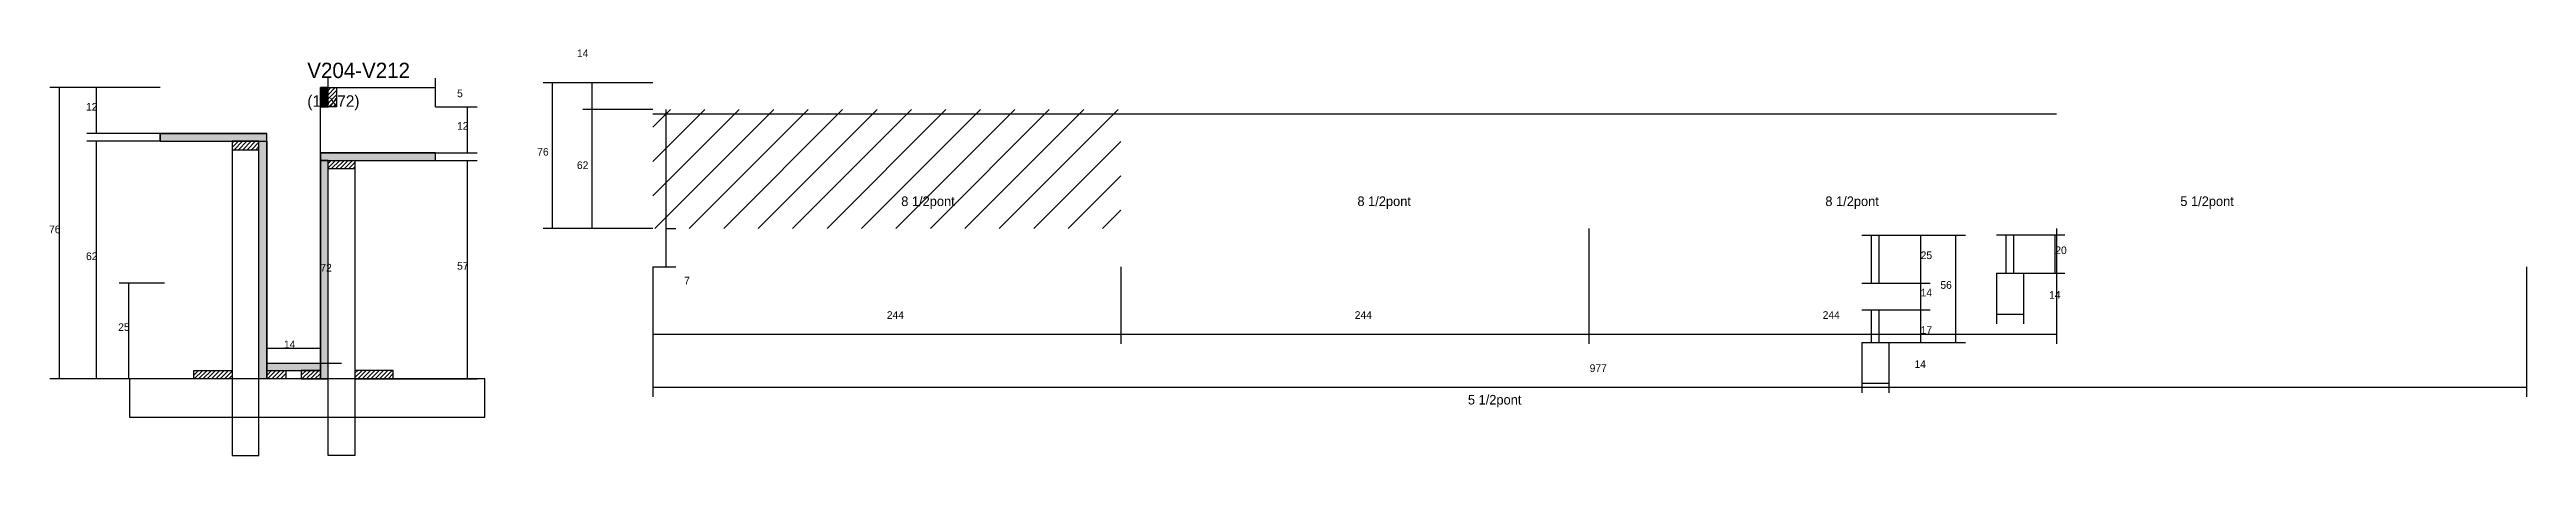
# Model space of a CAD drawing. Header units: metres. Extents: x -2848 to 22762, y -45195 to 1016.
# Drawn here: x -134 to 1157, y -44192 to -43980 of the extents above; entities that cross this region are included whole.
import ezdxf

# ---------------------------------------------------------------- set-up
doc = ezdxf.new("R2010")
doc.units = ezdxf.units.M
for name, color, linetype in [('COTA', 4, 'Continuous'), ('Cota Seção (2x)', 4, 'Continuous'), ('Hachura', 253, 'Continuous'), ('Madeira', 126, 'Continuous'), ('NOMENCLATURA', 7, 'Continuous'), ('Painéis', 200, 'Continuous'), ('SARR_2.2x7', 40, 'Continuous'), ('SARR_EDITAR', 141, 'Continuous'), ('Texto Seção', 7, 'Continuous')]:
    doc.layers.add(name, color=color, linetype=linetype)

msp = doc.modelspace()

# ---------------------------------------------------------------- texts
at = {"layer": 'COTA'}
for s, p in [('14', (140.6, -43984.1)), ('5', (78.1, -44005)), ('12', (-115.4, -44012)), ('12', (78.1, -44022)), ('76', (119.9, -44035.5)), ('62', (140.6, -44042.5)), ('76', (-134.7, -44076)), ('20', (911.5, -44086.9)), ('62', (-115.4, -44090)), ('57', (78.1, -44095)), ('25', (841.3, -44089.5)), ('7', (196.5, -44102.7)), ('14', (841.3, -44109)), ('56', (851.6, -44105)), ('14', (908.3, -44110.2)), ('244', (302.2, -44120.7)), ('244', (546.2, -44120.7)), ('244', (790.2, -44120.7)), ('25', (-98.6, -44127)), ('17', (841.3, -44128.5)), ('977', (668.7, -44148.4)), ('14', (838.1, -44146.3))]:
    msp.add_text(s, height=4, dxfattribs=at).set_placement(p)
at = {"layer": 'Cota Seção (2x)'}
for s, p in [('72', (6.8, -44096)), ('14', (-12.2, -44136))]:
    msp.add_text(s, height=4, dxfattribs=at).set_placement(p)
at = {"layer": 'NOMENCLATURA'}
for s, p in [('8 1/2pont', (309.7, -44061.8)), ('8 1/2pont', (547.6, -44061.8)), ('8 1/2pont', (791.6, -44061.8)), ('5 1/2pont', (976.7, -44061.8)), ('5 1/2pont', (605.2, -44165.4))]:
    msp.add_text(s, height=5, dxfattribs=at).set_placement(p)
at = {"layer": 'Texto Seção'}
for s, height, p in [('V204-V212', 8, (0, -43995)), ('(14x72)', 6, (0, -44010))]:
    msp.add_text(s, height=height, dxfattribs=at).set_placement(p)

# ---------------------------------------------------------------- hatches: boundary and pattern name
at = {"layer": 'Hachura'}
h = msp.add_hatch(color=8, dxfattribs=at)
h.dxf.hatch_style = 1
h.paths.add_polyline_path([(10.8, -44000), (6.8, -44000), (6.8, -44000), (6.8, -44010), (6.8, -44010), (10.8, -44010), (10.8, -44010), (10.8, -44000)])
h = msp.add_hatch(dxfattribs=at)
h.set_pattern_fill('ANSI31', scale=0.5)
h.paths.add_polyline_path([(15.2, -44010), (10.8, -44010), (10.8, -44010), (10.8, -44000), (10.8, -44000), (15.2, -44000), (15.2, -44000), (15.2, -44010)])
h = msp.add_hatch(dxfattribs=at)
h.set_pattern_fill('ANSI31', scale=4)
h.paths.add_polyline_path([(424.2, -44011.5), (180.2, -44011.5), (180.2, -44073.5), (424.2, -44073.5)])
h = msp.add_hatch(color=8, dxfattribs=at)
h.dxf.hatch_style = 1
h.paths.add_polyline_path([(-21.2, -44028), (-21.2, -44024), (-21.2, -44024), (-76.8, -44024), (-76.8, -44024), (-76.8, -44028), (-76.8, -44028), (-21.2, -44028)])
h = msp.add_hatch(dxfattribs=at)
h.set_pattern_fill('ANSI31', scale=0.5)
h.paths.add_polyline_path([(-25.2, -44032.4), (-25.2, -44028), (-25.2, -44028), (-39.2, -44028), (-39.2, -44028), (-39.2, -44032.4), (-39.2, -44032.4), (-25.2, -44032.4)])
h = msp.add_hatch(color=8, dxfattribs=at)
h.dxf.hatch_style = 1
h.paths.add_polyline_path([(-25.2, -44028), (-21.2, -44028), (-21.2, -44028), (-21.2, -44152), (-21.2, -44152), (-25.2, -44152), (-25.2, -44152), (-25.2, -44028)])
h = msp.add_hatch(color=8, dxfattribs=at)
h.dxf.hatch_style = 1
h.paths.add_polyline_path([(66.8, -44038), (66.8, -44034), (66.8, -44034), (6.8, -44034), (6.8, -44034), (6.8, -44038), (6.8, -44038), (66.8, -44038)])
h = msp.add_hatch(color=8, dxfattribs=at)
h.dxf.hatch_style = 1
h.paths.add_polyline_path([(10.8, -44038), (6.8, -44038), (6.8, -44038), (6.8, -44152), (6.8, -44152), (10.8, -44152), (10.8, -44152), (10.8, -44038)])
h = msp.add_hatch(dxfattribs=at)
h.set_pattern_fill('ANSI31', scale=0.5)
h.paths.add_polyline_path([(10.8, -44042.4), (10.8, -44038), (10.8, -44038), (24.8, -44038), (24.8, -44038), (24.8, -44042.4), (24.8, -44042.4), (10.8, -44042.4)])
h = msp.add_hatch(dxfattribs=at)
h.set_pattern_fill('ANSI31', scale=0.5)
h.paths.add_polyline_path([(-59.2, -44152), (-59.2, -44147.6), (-59.2, -44147.6), (-39.2, -44147.6), (-39.2, -44147.6), (-39.2, -44152), (-39.2, -44152), (-59.2, -44152)])
h = msp.add_hatch(color=8, dxfattribs=at)
h.dxf.hatch_style = 1
h.paths.add_polyline_path([(6.8, -44147.6), (6.8, -44144), (6.8, -44144), (-21.2, -44144), (-21.2, -44144), (-21.2, -44147.6), (-21.2, -44147.6), (6.8, -44147.6)])
h = msp.add_hatch(dxfattribs=at)
h.set_pattern_fill('ANSI31', scale=0.5)
h.paths.add_polyline_path([(-21.2, -44152), (-21.2, -44147.6), (-21.2, -44147.6), (-11.2, -44147.6), (-11.2, -44147.6), (-11.2, -44152), (-11.2, -44152), (-21.2, -44152)])
h = msp.add_hatch(dxfattribs=at)
h.set_pattern_fill('ANSI31', scale=0.5)
h.paths.add_polyline_path([(6.8, -44152), (6.8, -44147.6), (6.8, -44147.6), (-3.2, -44147.6), (-3.2, -44147.6), (-3.2, -44152), (-3.2, -44152), (6.8, -44152)])
h = msp.add_hatch(dxfattribs=at)
h.set_pattern_fill('ANSI31', scale=0.5)
h.paths.add_polyline_path([(44.8, -44152), (44.8, -44147.6), (44.8, -44147.6), (24.8, -44147.6), (24.8, -44147.6), (24.8, -44152), (24.8, -44152), (44.8, -44152)])

# ---------------------------------------------------------------- linework, layer by layer
at = {"layer": 'COTA'}
for p, q in [((-76.8, -44000), (-134.2, -44000)), ((-129.2, -44152), (-129.2, -44000)), ((-76.8, -44000), (-114.9, -44000)), ((-109.9, -44024), (-109.9, -44000)), ((10.8, -44000), (10.8, -43995)), ((10.8, -44000), (66.8, -44000)), ((66.8, -44010), (66.8, -43995)), ((180.2, -43997.5), (122.9, -43997.5)), ((127.9, -44073.5), (127.9, -43997.5)), ((180.2, -43997.5), (143.6, -43997.5)), ((148.6, -44011.5), (148.6, -43997.5)), ((66.8, -44010), (88.6, -44010)), ((83.6, -44034), (83.6, -44010)), ((180.2, -44011.5), (143.6, -44011.5)), ((180.2, -44011.5), (143.6, -44011.5)), ((148.6, -44073.5), (148.6, -44011.5)), ((-76.8, -44024), (-114.9, -44024)), ((-76.8, -44028), (-114.9, -44028)), ((-109.9, -44152), (-109.9, -44028)), ((66.8, -44034), (88.6, -44034)), ((66.8, -44038), (88.6, -44038)), ((83.6, -44152), (83.6, -44038)), ((180.2, -44073.5), (122.9, -44073.5)), ((180.2, -44073.5), (143.6, -44073.5)), ((187.2, -44093.5), (187.2, -44073.5)), ((187.2, -44073.5), (192.2, -44073.5)), ((668.2, -44073.5), (668.2, -44133.7)), ((824.7, -44077), (846.3, -44077)), ((824.7, -44077), (864.6, -44077)), ((841.3, -44102), (841.3, -44077)), ((859.6, -44133), (859.6, -44077)), ((894.9, -44076.9), (916.5, -44076.9)), ((911.5, -44096.9), (911.5, -44076.9)), ((912.2, -44073.5), (912.2, -44133.7)), ((180.2, -44093.5), (180.2, -44133.7)), ((180.2, -44093.5), (180.2, -44161.4)), ((180.2, -44093.5), (192.2, -44093.5)), ((424.2, -44093.5), (424.2, -44133.7)), ((424.2, -44093.5), (424.2, -44133.7)), ((668.2, -44093.5), (668.2, -44133.7)), ((1157.2, -44093.5), (1157.2, -44161.4)), ((-74.5, -44102), (-98.1, -44102)), ((-93.1, -44152), (-93.1, -44102)), ((824.7, -44102), (846.3, -44102)), ((824.7, -44102), (846.3, -44102)), ((841.3, -44116), (841.3, -44102)), ((880.9, -44096.9), (880.9, -44123.2)), ((894.9, -44096.9), (916.5, -44096.9)), ((894.9, -44096.9), (894.9, -44123.2)), ((824.7, -44116), (846.3, -44116)), ((824.7, -44116), (846.3, -44116)), ((841.3, -44133), (841.3, -44116)), ((880.9, -44118.2), (894.9, -44118.2)), ((180.2, -44128.7), (424.2, -44128.7)), ((424.2, -44128.7), (668.2, -44128.7)), ((668.2, -44128.7), (912.2, -44128.7)), ((810.7, -44133), (810.7, -44159.3)), ((824.7, -44133), (824.7, -44159.3)), ((824.7, -44133), (846.3, -44133)), ((824.7, -44133), (864.6, -44133)), ((-54.8, -44152), (-134.2, -44152)), ((-54.8, -44152), (-114.9, -44152)), ((-74.5, -44152), (-98.1, -44152)), ((40.4, -44152), (88.6, -44152)), ((180.2, -44156.4), (1157.2, -44156.4)), ((810.7, -44154.3), (824.7, -44154.3))]:
    msp.add_line(p, q, dxfattribs=at)
at = {"layer": 'Cota Seção (2x)'}
for p, q in [((6.8, -44144), (6.8, -44000)), ((6.8, -44000), (11.8, -44000)), ((-21.2, -44152), (-21.2, -44131)), ((6.8, -44152), (6.8, -44131)), ((-21.2, -44136), (6.8, -44136)), ((17.8, -44144), (1.8, -44144))]:
    msp.add_line(p, q, dxfattribs=at)
at = {"layer": 'Madeira'}
for points in [[(15.2, -44010), (10.8, -44010), (10.8, -44000), (15.2, -44000)], [(-25.2, -44032.4), (-25.2, -44028), (-39.2, -44028), (-39.2, -44032.4)], [(-25.2, -44028), (-39.2, -44028), (-39.2, -44192), (-25.2, -44192)], [(10.8, -44042.4), (10.8, -44038), (24.8, -44038), (24.8, -44042.4)], [(10.8, -44038), (24.8, -44038), (24.8, -44192), (10.8, -44192)], [(-59.2, -44152), (-59.2, -44147.6), (-39.2, -44147.6), (-39.2, -44152)], [(-21.2, -44152), (-21.2, -44147.6), (-11.2, -44147.6), (-11.2, -44152)], [(6.8, -44152), (6.8, -44147.6), (-3.2, -44147.6), (-3.2, -44152)], [(44.8, -44152), (44.8, -44147.6), (24.8, -44147.6), (24.8, -44152)], [(-92.7, -44172), (92.5, -44172), (92.5, -44152), (-92.7, -44152)]]:
    msp.add_lwpolyline(points, close=True, dxfattribs=at)
at = {"layer": 'Painéis'}
for p, q in [((-76.8, -44024), (-21.2, -44024)), ((-76.8, -44028), (-76.8, -44024)), ((-21.2, -44028), (-21.2, -44024)), ((-21.2, -44152), (-21.2, -44028)), ((6.8, -44034), (66.8, -44034)), ((6.8, -44038), (6.8, -44034)), ((6.8, -44152), (6.8, -44038)), ((66.8, -44038), (66.8, -44034)), ((810.7, -44077), (824.7, -44077)), ((880.9, -44076.9), (894.9, -44076.9)), ((810.7, -44102), (824.7, -44102)), ((880.9, -44096.9), (894.9, -44096.9)), ((810.7, -44116), (824.7, -44116)), ((810.7, -44133), (824.7, -44133))]:
    msp.add_line(p, q, dxfattribs=at)
for points in [[(10.8, -44000), (6.8, -44000), (6.8, -44010), (10.8, -44010)], [(-21.2, -44028), (-21.2, -44024), (-76.8, -44024), (-76.8, -44028)], [(-25.2, -44028), (-21.2, -44028), (-21.2, -44152), (-25.2, -44152)], [(66.8, -44038), (66.8, -44034), (6.8, -44034), (6.8, -44038)], [(10.8, -44038), (6.8, -44038), (6.8, -44152), (10.8, -44152)], [(6.8, -44147.6), (6.8, -44144), (-21.2, -44144), (-21.2, -44147.6)]]:
    msp.add_lwpolyline(points, close=True, dxfattribs=at)
at = {"layer": 'SARR_2.2x7'}
for p, q in [((180.2, -44013.7), (424.2, -44013.7)), ((187.2, -44073.5), (187.2, -44011.5)), ((424.2, -44013.7), (668.2, -44013.7)), ((668.2, -44013.7), (912.2, -44013.7))]:
    msp.add_line(p, q, dxfattribs=at)
at = {"layer": 'SARR_EDITAR'}
for p, q in [((815.7, -44102), (815.7, -44077)), ((819.7, -44102), (819.7, -44077)), ((885.9, -44096.9), (885.9, -44076.9)), ((889.9, -44096.9), (889.9, -44076.9)), ((815.7, -44133), (815.7, -44116)), ((819.7, -44133), (819.7, -44116))]:
    msp.add_line(p, q, dxfattribs=at)

msp.set_redraw_order([(e.dxf.handle, doc.entitydb.next_handle()) for e in msp.query("TEXT MTEXT ATTDEF DIMENSION ARC_DIMENSION")])  # texts and dimensions are drawn at this point

doc.saveas('drawing.dxf')
